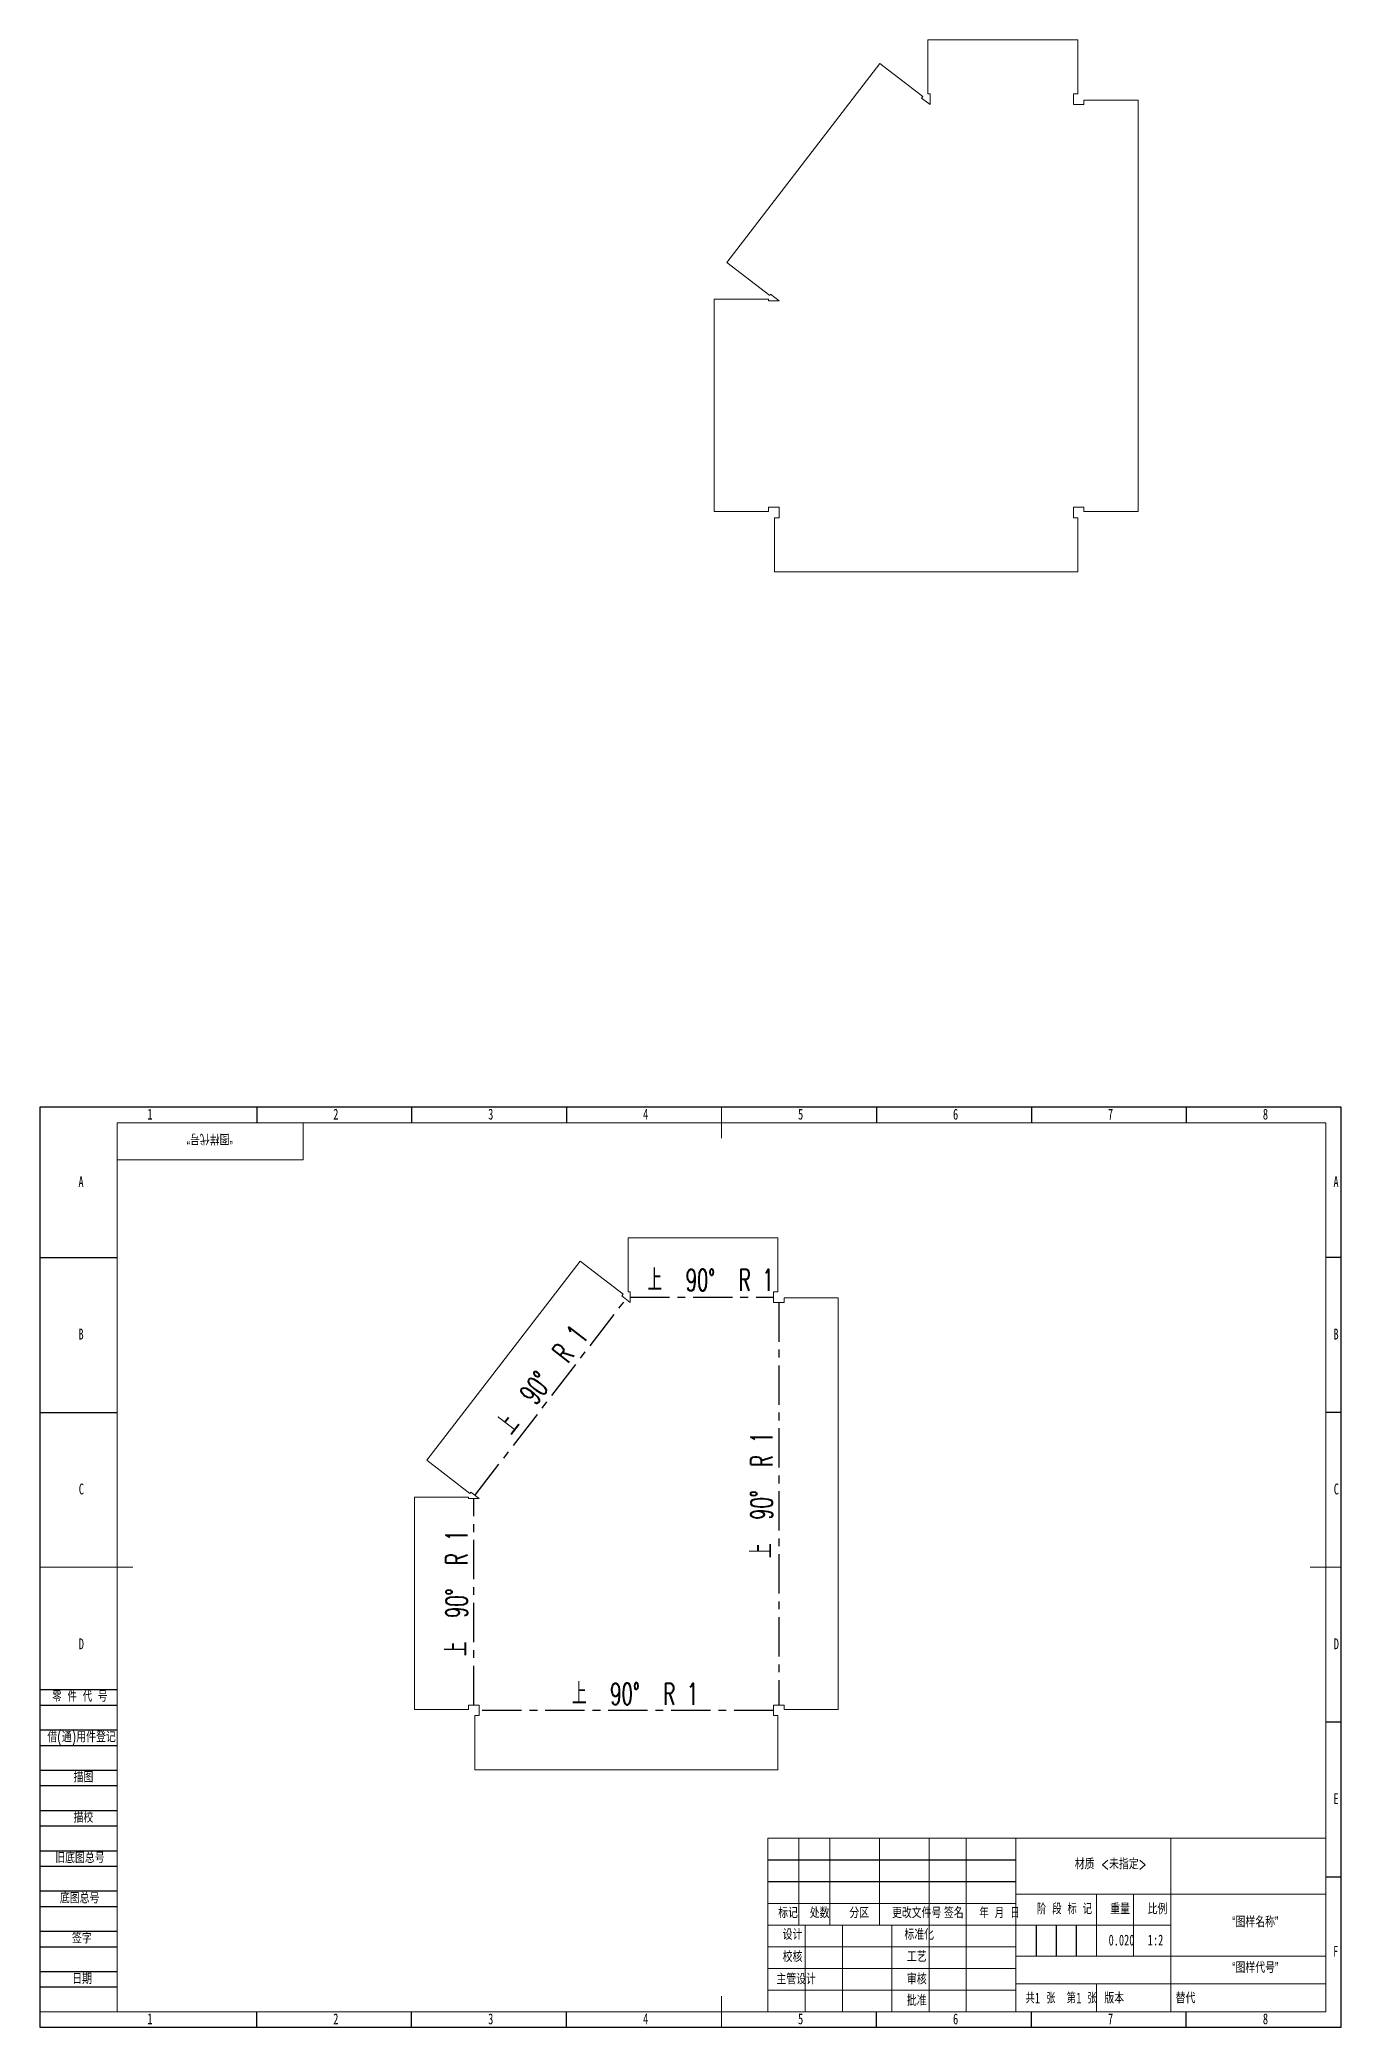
# Model space of a CAD drawing. Header units: millimetres. Extents: x 0 to 67492, y -20618 to 803.
# Drawn here: x 0 to 420, y 0 to 642 of the extents above; entities that cross this region are included whole.
import ezdxf
from ezdxf.enums import TextEntityAlignment as Align

# ---------------------------------------------------------------- set-up
doc = ezdxf.new("R2010")
doc.units = ezdxf.units.MM
doc.linetypes.add('CENTERX2', pattern=[20.32, 12.7, -2.54, 2.54, -2.54])
for name, color, linetype in [('10', 7, 'Continuous'), ('5', 7, 'Continuous'), ('9', 7, 'Continuous'), ('SLD-0', 7, 'Continuous')]:
    doc.layers.add(name, color=color, linetype=linetype)
doc.layers.add('标注线', color=3, linetype='Continuous', lineweight=18)
doc.styles.add('DIM', font='txt.shx', dxfattribs={"width": 0.8, "bigfont": 'bigfont.shx'})
doc.styles.add('SLDTEXTSTYLE0', font='TXT', dxfattribs={"width": 0.7, "bigfont": 'bigfont'})
doc.styles.add('SLDTEXTSTYLE1', font='TXT', dxfattribs={"width": 0.62, "bigfont": 'bigfont'})
doc.styles.add('SLDTEXTSTYLE2', font='TXT', dxfattribs={"width": 0.614286, "bigfont": 'bigfont'})
doc.styles.add('SLDTEXTSTYLE3', font='TXT', dxfattribs={"width": 0.6, "bigfont": 'bigfont'})
doc.styles.add('SLDTEXTSTYLE4', font='TXT', dxfattribs={"width": 0.7})
doc.styles.add('SLDTEXTSTYLE5', font='TXT', dxfattribs={"width": 0.609091, "bigfont": 'bigfont'})

msp = doc.modelspace()

# ---------------------------------------------------------------- texts
at = {"color": 7, "linetype": 'Continuous', "lineweight": 0, "char_height": 7, "attachment_point": 2, "style": 'SLDTEXTSTYLE5'}
for insert in [(216.5, 244.76), (192.13, 111.13)]:
    msp.add_mtext('\\M+18FE3  90\\M+1818B  R 1', dxfattribs=dict(at, insert=insert))
for insert, rotation in [((159.36, 211.14), 52.43141), ((229.43, 171.85), 90), ((131.03, 140.17), 90)]:
    msp.add_mtext('\\M+18FE3  90\\M+1818B  R 1', dxfattribs=dict(at, insert=insert, rotation=rotation))
at = {"layer": '10', "char_height": 3.5}
for s, insert, attachment_point, style in [('1', (35.54, 296.52), 2, 'SLDTEXTSTYLE4'), ('2', (95.54, 296.52), 2, 'SLDTEXTSTYLE4'), ('3', (145.54, 296.52), 2, 'SLDTEXTSTYLE4'), ('4', (195.54, 296.52), 2, 'SLDTEXTSTYLE4'), ('5', (245.54, 296.52), 2, 'SLDTEXTSTYLE4'), ('6', (295.55, 296.52), 2, 'SLDTEXTSTYLE4'), ('7', (345.55, 296.52), 2, 'SLDTEXTSTYLE4'), ('8', (395.55, 296.52), 2, 'SLDTEXTSTYLE4'), ('A', (13.32, 274.71), 2, 'SLDTEXTSTYLE4'), ('A', (418.32, 274.71), 2, 'SLDTEXTSTYLE4'), ('B', (13.32, 225.52), 2, 'SLDTEXTSTYLE4'), ('B', (418.32, 225.52), 2, 'SLDTEXTSTYLE4'), ('C', (13.43, 175.52), 2, 'SLDTEXTSTYLE4'), ('C', (418.43, 175.52), 2, 'SLDTEXTSTYLE4'), ('D', (13.43, 125.52), 2, 'SLDTEXTSTYLE4'), ('D', (418.43, 125.52), 2, 'SLDTEXTSTYLE4'), ('E', (418.32, 75.52), 2, 'SLDTEXTSTYLE4'), ('\\M+18DDE质 <\\M+196A2\\M+18E77\\M+192E8>', (345.58, 54.48), 2, 'SLDTEXTSTYLE0'), ('\\M+18167图样\\M+196BC\\M+18FCC\\M+18168', (392.25, 35.79), 2, 'SLDTEXTSTYLE0'), ('0.020', (349.09, 29.9), 2, 'SLDTEXTSTYLE4'), ('1:2', (360.08, 29.9), 2, 'SLDTEXTSTYLE4'), ('F', (418.22, 26.27), 2, 'SLDTEXTSTYLE4'), ('\\M+18167图样\\M+191E3\\M+18D86\\M+18168', (392.25, 21.05), 2, 'SLDTEXTSTYLE0'), ('1', (321.14, 11.2), 1, 'SLDTEXTSTYLE4'), ('1', (334.48, 11.2), 1, 'SLDTEXTSTYLE4'), ('1', (35.54, 4.46), 2, 'SLDTEXTSTYLE4'), ('2', (95.54, 4.46), 2, 'SLDTEXTSTYLE4'), ('3', (145.54, 4.46), 2, 'SLDTEXTSTYLE4'), ('4', (195.54, 4.46), 2, 'SLDTEXTSTYLE4'), ('5', (245.54, 4.46), 2, 'SLDTEXTSTYLE4'), ('6', (295.55, 4.46), 2, 'SLDTEXTSTYLE4'), ('7', (345.55, 4.46), 2, 'SLDTEXTSTYLE4'), ('8', (395.55, 4.46), 2, 'SLDTEXTSTYLE4')]:
    msp.add_mtext(s, dxfattribs=dict(at, insert=insert, attachment_point=attachment_point, style=style))
at = {"layer": '10', "color": 7, "char_height": 3.5}
for s, insert, attachment_point, style in [('\\M+197EB \\M+18C8F \\M+191E3 \\M+18D86', (4.02, 108.59), 1, 'SLDTEXTSTYLE2'), ('\\M+18ED8(\\M+192CA)\\M+19770\\M+18C8F\\M+1936F记', (2.47, 95.5), 1, 'SLDTEXTSTYLE0'), ('\\M+19560图', (14.11, 82.55), 2, 'SLDTEXTSTYLE0'), ('\\M+19560\\M+18D5A', (14.08, 69.52), 2, 'SLDTEXTSTYLE0'), ('\\M+18B8C\\M+192EA图总\\M+18D86', (5, 56.49), 1, 'SLDTEXTSTYLE0'), ('\\M+192EA图总\\M+18D86', (6.5, 43.49), 1, 'SLDTEXTSTYLE0'), ('标记', (241.49, 38.72), 2, 'SLDTEXTSTYLE0'), ('处\\M+19094', (251.67, 38.72), 2, 'SLDTEXTSTYLE0'), ('\\M+195AA\\M+18BE6', (264.46, 38.72), 2, 'SLDTEXTSTYLE0'), ('\\M+18D58\\M+189FC\\M+195B6\\M+18C8F\\M+18D86', (282.98, 38.72), 2, 'SLDTEXTSTYLE0'), ('签\\M+196BC', (294.97, 38.72), 2, 'SLDTEXTSTYLE0'), ('\\M+1944E \\M+18C8E \\M+193FA', (309.71, 38.72), 2, 'SLDTEXTSTYLE1'), ('阶 \\M+19269 标 记', (330.69, 39.99), 2, 'SLDTEXTSTYLE2'), ('\\M+18F64\\M+197CA', (348.63, 39.99), 2, 'SLDTEXTSTYLE0'), ('\\M+194E4\\M+197E1', (360.72, 39.99), 2, 'SLDTEXTSTYLE0'), ('设计', (242.93, 31.73), 2, 'SLDTEXTSTYLE0'), ('标\\M+18F79\\M+189BB', (283.79, 31.73), 2, 'SLDTEXTSTYLE0'), ('签\\M+18E9A', (13.59, 30.54), 2, 'SLDTEXTSTYLE0'), ('\\M+18D5A\\M+18A6A', (242.93, 24.56), 2, 'SLDTEXTSTYLE0'), ('\\M+18D48艺', (283.02, 24.6), 2, 'SLDTEXTSTYLE0'), ('\\M+193FA\\M+18AFA', (13.66, 17.44), 2, 'SLDTEXTSTYLE0'), ('\\M+18EE5\\M+18AC7设计', (244.09, 17.33), 2, 'SLDTEXTSTYLE0'), ('审\\M+18A6A', (283.02, 17.33), 2, 'SLDTEXTSTYLE0'), ('\\M+194E1\\M+18F79', (283, 10.44), 2, 'SLDTEXTSTYLE0'), ('\\M+18BA4  张', (322.96, 11.2), 2, 'SLDTEXTSTYLE3'), ('\\M+191E6  张', (336.22, 11.2), 2, 'SLDTEXTSTYLE3'), ('\\M+194C5\\M+1967B', (346.74, 11.2), 2, 'SLDTEXTSTYLE0')]:
    msp.add_mtext(s, dxfattribs=dict(at, insert=insert, attachment_point=attachment_point, style=style))
at = {"layer": 'SLD-0', "insert": (54.86, 285.02), "char_height": 3.5, "attachment_point": 2, "rotation": 180, "style": 'SLDTEXTSTYLE0'}
msp.add_mtext('\\M+18167图样\\M+191E3\\M+18D86\\M+18168', dxfattribs=at)
at = {"layer": 'SLD-0', "insert": (366.56, 11.2), "char_height": 3.5, "attachment_point": 1, "style": 'SLDTEXTSTYLE0'}
msp.add_mtext('\\M+191D6\\M+191E3', dxfattribs=at)

# ---------------------------------------------------------------- blocks, each defined once
blk = doc.blocks.new('*T1')
at = {"color": 0, "linetype": 'ByBlock', "lineweight": -2, "transparency": 16777216}
for p, q in [((0, 0), (127, 0)), ((0, 0), (0, -78)), ((63.5, 0), (63.5, -78)), ((127, 0), (127, -78)), ((0, -39), (127, -39)), ((0, -78), (127, -78))]:
    blk.add_line(p, q, dxfattribs=at)
at = {"color": 0, "transparency": 16777216, "char_height": 10, "width": 60.5, "attachment_point": 5}
for s, insert in [('{\\fSimSun|b0|i0|c134|p2;料 厚}', (31.75, -19.5)), ('{\\fSimSun|b0|i0|c134|p2;件 数}', (95.25, -19.5))]:
    blk.add_mtext(s, dxfattribs=dict(at, insert=insert))
blk = doc.blocks.new('圆心打标')
at = {"layer": '标注线'}
for p, q in [((-2.5, 0), (2.5, 0)), ((0, 2.5), (0, -2.5))]:
    blk.add_line(p, q, dxfattribs=at)
blk = doc.blocks.new('拆图参数')
blk.add_blockref('*T1', (-63.5, 78))
at = {"layer": '标注线'}
blk.add_blockref('圆心打标', (67219.69, -21339.81), dxfattribs=at)
at = {"style": 'DIM', "width": 0.8}
blk.add_attdef('6', text='', height=10, dxfattribs=at).set_placement((-37.13, 18.91), align=Align.MIDDLE_LEFT)
blk.add_attdef('1', text='', height=10, dxfattribs=at).set_placement((36.65, 19.27), align=Align.MIDDLE_CENTER)

# ---------------------------------------------------------------- linework, layer by layer
at = {"color": 7, "linetype": 'Continuous', "lineweight": 15}
for p, q in [((286.61, 641.62), (286.61, 624.12)), ((334.99, 641.62), (286.61, 641.62)), ((334.99, 624.12), (334.99, 641.62)), ((271.15, 634.01), (221.72, 569.75)), ((285.02, 623.34), (271.15, 634.01)), ((284.6, 622.8), (285.02, 623.34)), ((284.6, 622.8), (287.3, 620.72)), ((286.61, 624.12), (287.3, 624.12)), ((287.3, 620.72), (287.3, 624.12)), ((334.99, 624.12), (333.56, 624.12)), ((333.56, 624.12), (333.56, 620.72)), ((333.56, 620.72), (336.96, 620.72)), ((336.96, 620.72), (336.96, 622.15)), ((354.46, 622.15), (336.96, 622.15)), ((354.46, 489.29), (354.46, 622.15)), ((221.72, 569.75), (235.59, 559.08)), ((235.59, 559.08), (235.87, 559.45)), ((238.56, 557.37), (235.87, 559.45)), ((217.66, 557.83), (217.66, 489.29)), ((235.16, 557.83), (217.66, 557.83)), ((235.16, 557.37), (235.16, 557.83)), ((235.16, 557.37), (238.56, 557.37)), ((217.66, 489.29), (235.16, 489.29)), ((238.56, 490.72), (235.16, 490.72)), ((235.16, 490.72), (235.16, 489.29)), ((238.56, 487.32), (238.56, 490.72)), ((333.56, 490.72), (333.56, 487.32)), ((336.96, 490.72), (333.56, 490.72)), ((336.96, 489.29), (336.96, 490.72)), ((336.96, 489.29), (354.46, 489.29)), ((237.13, 487.32), (237.13, 469.82)), ((237.13, 487.32), (238.56, 487.32)), ((333.56, 487.32), (334.99, 487.32)), ((334.99, 469.82), (334.99, 487.32)), ((237.13, 469.82), (334.99, 469.82)), ((189.84, 254.9), (189.84, 237.4)), ((238.22, 254.9), (189.84, 254.9)), ((238.22, 237.4), (238.22, 254.9)), ((174.37, 247.29), (124.94, 183.03)), ((188.24, 236.62), (174.37, 247.29)), ((189.84, 237.4), (190.52, 237.4)), ((190.52, 234), (190.52, 237.4)), ((238.22, 237.4), (236.79, 237.4)), ((236.79, 237.4), (236.79, 234)), ((187.82, 236.08), (188.24, 236.62)), ((187.82, 236.08), (190.52, 234)), ((236.79, 234), (240.19, 234)), ((240.19, 234), (240.19, 235.43)), ((257.69, 235.43), (240.19, 235.43)), ((257.69, 102.57), (257.69, 235.43)), ((124.94, 183.03), (138.81, 172.36)), ((120.89, 171.11), (120.89, 102.57)), ((138.39, 171.11), (120.89, 171.11)), ((138.39, 170.65), (138.39, 171.11)), ((138.39, 170.65), (141.79, 170.65)), ((138.81, 172.36), (139.09, 172.73)), ((141.79, 170.65), (139.09, 172.73)), ((141.79, 104), (138.39, 104)), ((138.39, 104), (138.39, 102.57)), ((141.79, 100.6), (141.79, 104)), ((236.79, 104), (236.79, 100.6)), ((240.19, 104), (236.79, 104)), ((240.19, 102.57), (240.19, 104)), ((120.89, 102.57), (138.39, 102.57)), ((140.36, 100.6), (140.36, 83.1)), ((140.36, 100.6), (141.79, 100.6)), ((236.79, 100.6), (238.22, 100.6)), ((238.22, 83.1), (238.22, 100.6)), ((240.19, 102.57), (257.69, 102.57)), ((140.36, 83.1), (238.22, 83.1))]:
    msp.add_line(p, q, dxfattribs=at)
at = {"color": 7, "linetype": 'CENTERX2'}
for p, q in [((140.44, 171.69), (189.17, 235.04)), ((190.52, 235.7), (236.79, 235.7)), ((238.49, 234), (238.49, 104)), ((140.09, 104), (140.09, 170.65)), ((236.79, 102.3), (141.79, 102.3))]:
    msp.add_line(p, q, dxfattribs=at)
at = {"layer": '10', "color": 7}
for p, q in [((0, 109), (25, 109)), ((0, 104), (25, 104)), ((0, 96), (25, 96)), ((0, 91), (25, 91)), ((0, 83), (25, 83)), ((0, 78), (25, 78)), ((0, 70), (25, 70)), ((0, 65), (25, 65)), ((0, 57), (25, 57)), ((0, 52), (25, 52)), ((235, 54), (315, 54)), ((235, 47), (315, 47)), ((0, 44), (25, 44)), ((0, 39), (25, 39)), ((0, 31), (25, 31)), ((0, 26), (25, 26)), ((0, 18), (25, 18)), ((0, 13), (25, 13))]:
    msp.add_line(p, q, dxfattribs=at)
at = {"layer": '10', "color": 7, "lineweight": 15}
for p, q in [((245, 61), (245, 33)), ((255, 61), (255, 33)), ((271, 61), (271, 33)), ((287, 61), (287, 5)), ((299, 61), (299, 5)), ((315, 61), (315, 5)), ((365, 61), (365, 33)), ((235, 40), (315, 40)), ((315, 43), (415, 43)), ((340.99, 43), (340.99, 23)), ((353, 43), (353, 23)), ((235, 33), (365, 33)), ((247, 33), (247, 5)), ((259, 33), (259, 5)), ((275, 33), (275, 5)), ((365, 33), (365, 5)), ((235, 26), (315, 26)), ((315, 23), (415, 23)), ((235, 19), (315, 19)), ((315, 14), (415, 14)), ((235, 12), (315, 12))]:
    msp.add_line(p, q, dxfattribs=at)
at = {"layer": '5'}
for p, q in [((70, 297), (70, 292)), ((120, 297), (120, 292)), ((170, 297), (170, 292)), ((270, 297), (270, 292)), ((320, 297), (320, 292)), ((370, 297), (370, 292)), ((0, 248.5), (25, 248.5)), ((420, 248.5), (415, 248.5)), ((0, 198.5), (25, 198.5)), ((420, 198.5), (415, 198.5)), ((420, 98.5), (415, 98.5)), ((420, 48.5), (415, 48.5)), ((70, 0), (70, 5)), ((120, 0), (120, 5)), ((170, 0), (170, 5)), ((270, 0), (270, 5)), ((320, 0), (320, 5)), ((370, 0), (370, 5))]:
    msp.add_line(p, q, dxfattribs=at)
at = {"layer": '5', "lineweight": 15}
for p, q in [((220, 297), (220, 287)), ((0, 148.5), (30, 148.5)), ((420, 148.5), (410, 148.5)), ((220, 0), (220, 10))]:
    msp.add_line(p, q, dxfattribs=at)
at = {"layer": '5', "color": 7, "lineweight": 15}
for p, q in [((415, 292), (25, 292)), ((25, 292), (25, 5)), ((85, 280), (85, 292)), ((415, 5), (415, 292)), ((25, 280), (85, 280)), ((235, 61), (415, 61)), ((235, 61), (235, 5)), ((0, 5), (415, 5))]:
    msp.add_line(p, q, dxfattribs=at)
at = {"layer": '9', "color": 7}
for p, q in [((420, 297), (0, 297)), ((0, 297), (0, 0)), ((420, 148.5), (420, 297)), ((420, 0), (420, 148.5)), ((0, 0), (420, 0))]:
    msp.add_line(p, q, dxfattribs=at)
at = {"layer": 'SLD-0'}
for p, q in [((321.5, 33), (321.5, 23)), ((328, 33), (328, 23)), ((334.5, 33), (334.5, 23))]:
    msp.add_line(p, q, dxfattribs=at)
at = {"layer": 'SLD-0', "lineweight": 15}
msp.add_line((340.99, 14), (340.99, 5), dxfattribs=at)

# ---------------------------------------------------------------- block references
msp.add_blockref('拆图参数', (270, 724.5)).add_auto_attribs({'1': '25', '6': '1'})

msp.set_redraw_order([(e.dxf.handle, doc.entitydb.next_handle()) for e in msp.query("TEXT MTEXT ATTDEF DIMENSION ARC_DIMENSION")])  # texts and dimensions are drawn at this point

doc.saveas('drawing.dxf')
